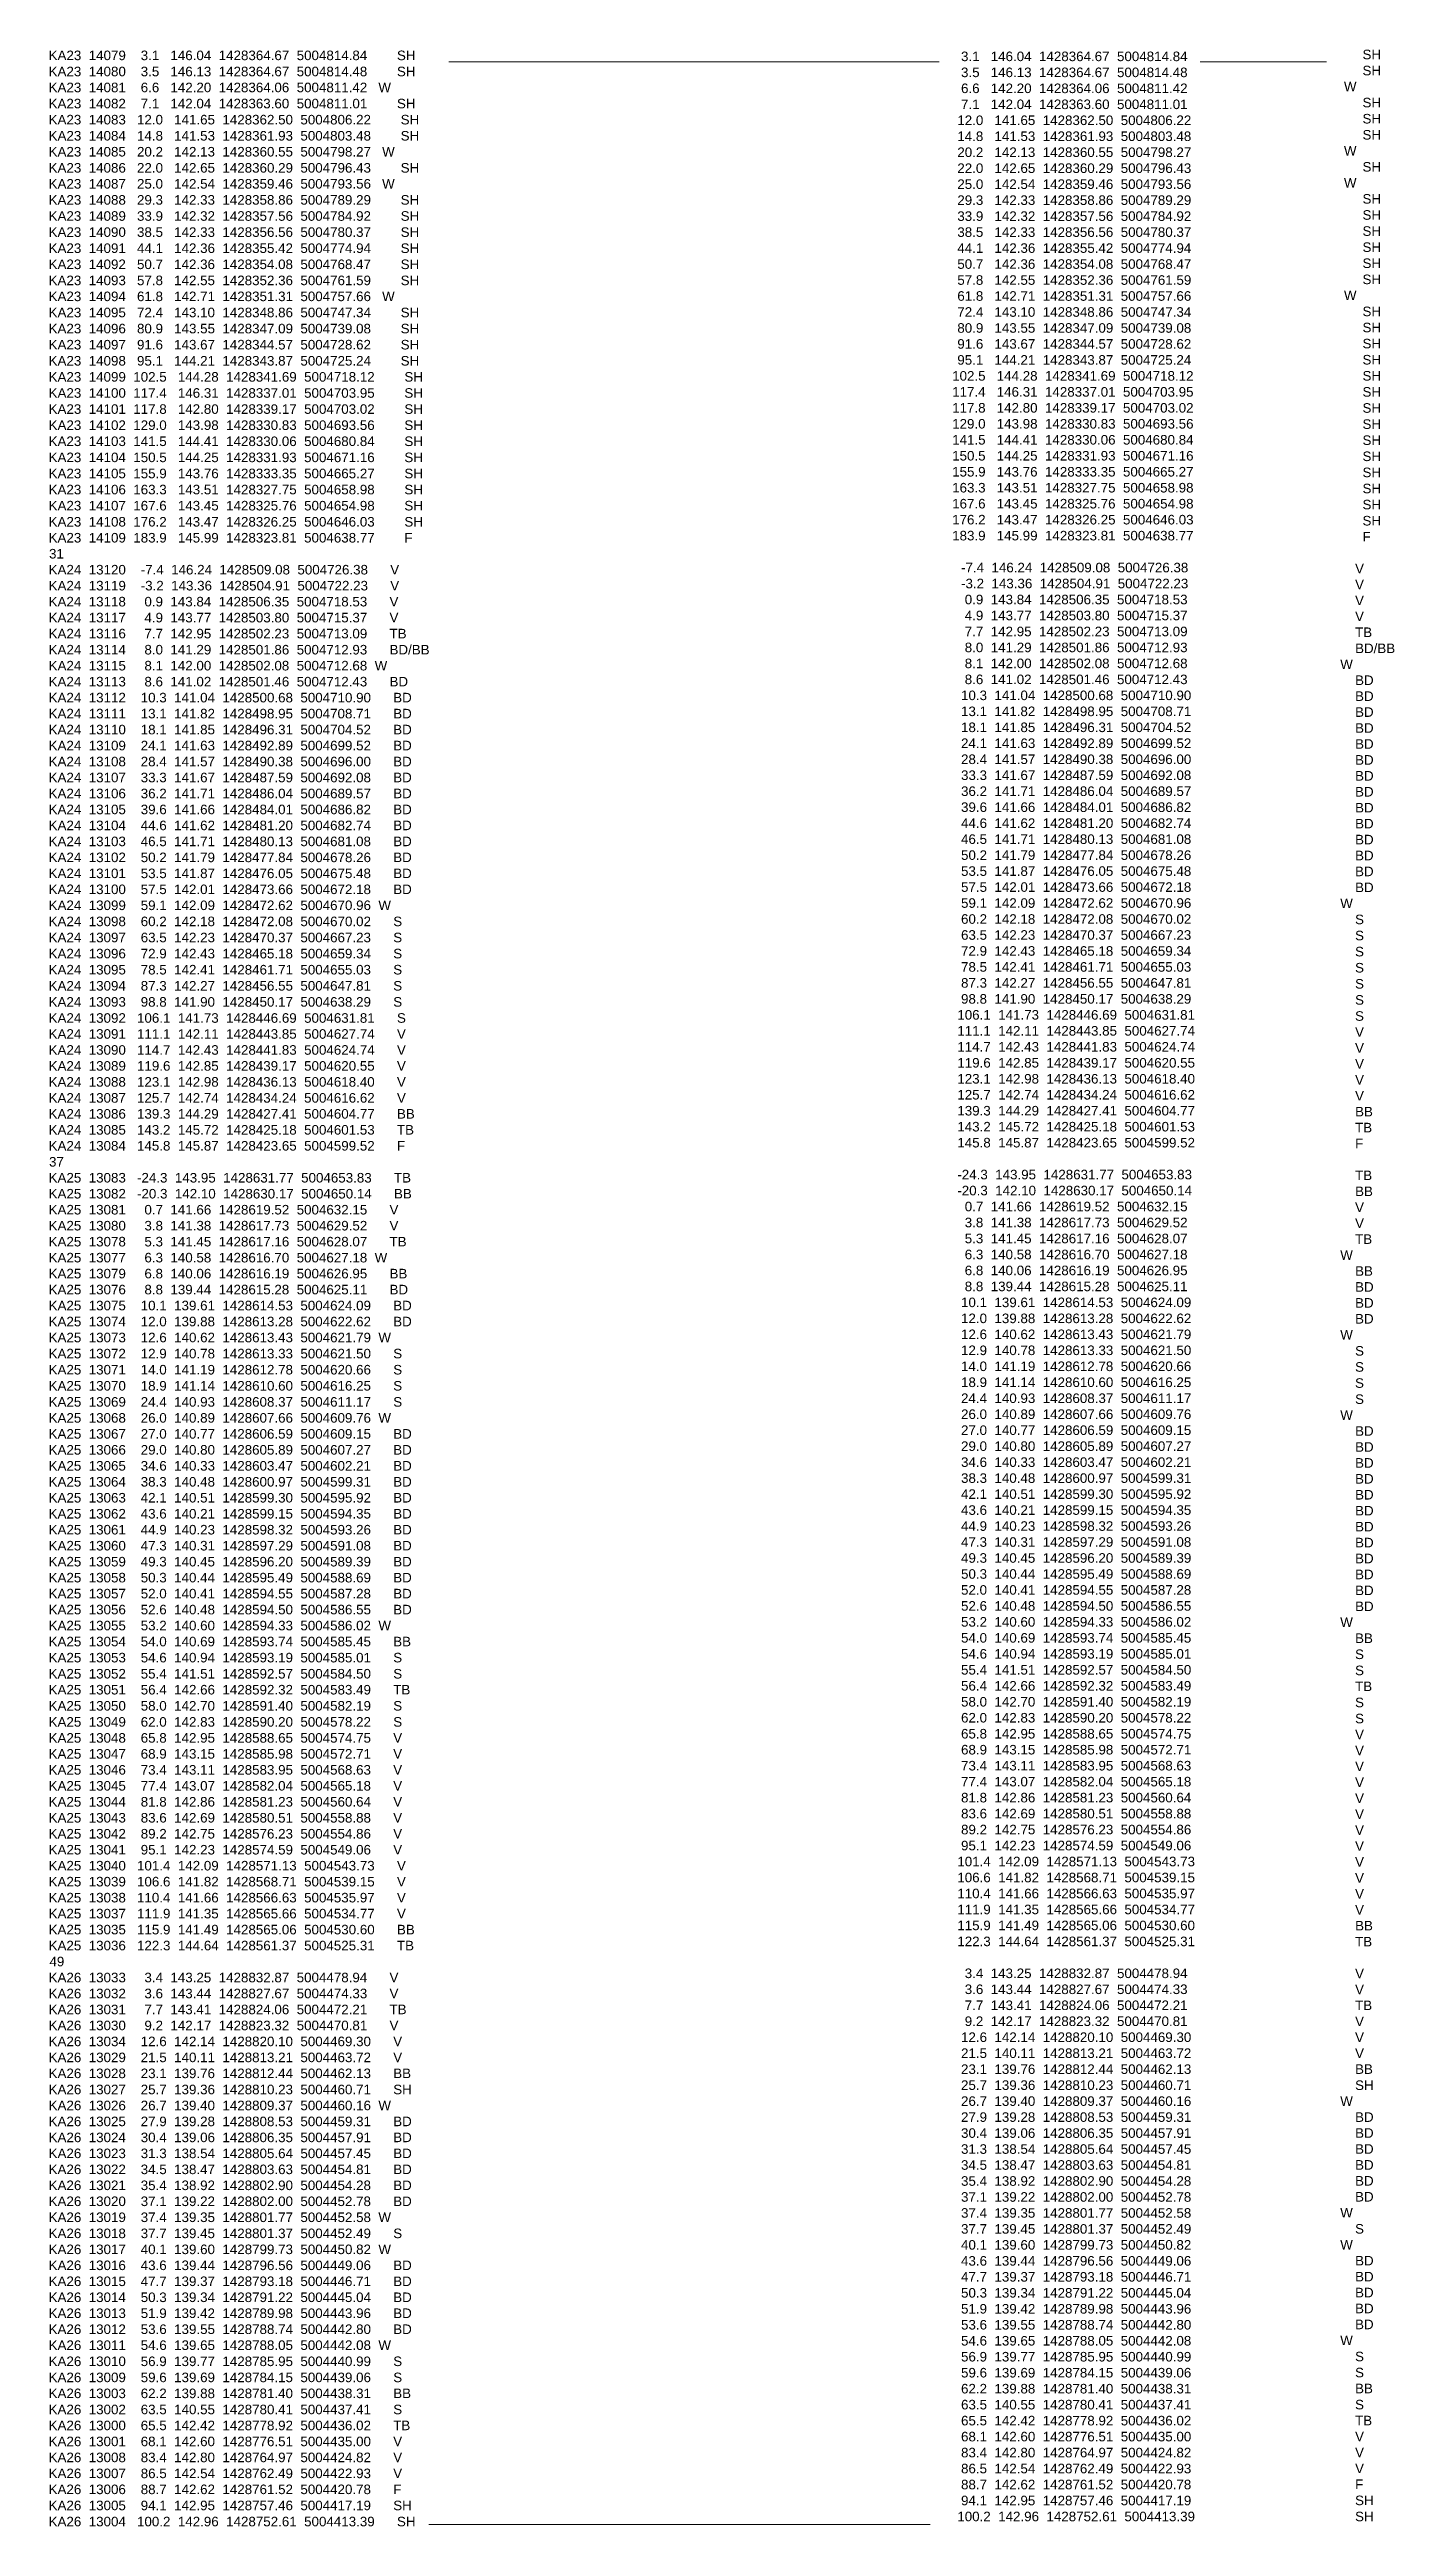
# Model space of a CAD drawing. Header units: millimetres. Extents: x -3494096 to 5624438, y -592557 to 466029.
# Drawn here: x 64386 to 130920, y 343482 to 466029 of the extents above; entities that cross this region are included whole.
import ezdxf

# ---------------------------------------------------------------- set-up
doc = ezdxf.new("R2010")
doc.units = ezdxf.units.MM
doc.layers.get('0').update_dxf_attribs({"lineweight": 0})
doc.styles.get("Standard").update_dxf_attribs({"font": 'arial.ttf'})

msp = doc.modelspace()

# ---------------------------------------------------------------- texts
at = {"color": 40, "true_color": 0xf8d731}
for s, height, p in [('KA23  14079    3.1   146.04  1428364.67  5004814.84        SH', 473.07, (64341, 465504)), ('  3.1   146.04  1428364.67  5004814.84', 473.07, (109111, 465455)), ('       SH', 473.1, (128054, 465549)), ('KA23  14080    3.5   146.13  1428364.67  5004814.48        SH', 473.07, (64341, 464707)), ('  3.5   146.13  1428364.67  5004814.48', 473.07, (109111, 464664)), ('       SH', 473.1, (128054, 464753)), ('KA23  14081    6.6   142.20  1428364.06  5004811.42   W', 473.07, (64341, 463917)), ('KA23  14082    7.1   142.04  1428363.60  5004811.01        SH', 473.07, (64341, 463120)), ('  6.6   142.20  1428364.06  5004811.42', 473.07, (109111, 463874)), ('  7.1   142.04  1428363.60  5004811.01', 473.07, (109111, 463083)), ('  W', 473.1, (128054, 463964)), ('       SH', 473.1, (128054, 463168)), ('KA23  14083   12.0   141.65  1428362.50  5004806.22        SH', 473.07, (64341, 462324)), ('KA23  14084   14.8   141.53  1428361.93  5004803.48        SH', 473.07, (64341, 461527)), (' 12.0   141.65  1428362.50  5004806.22', 473.07, (109111, 462293)), ('       SH', 473.1, (128054, 462371)), ('       SH', 473.1, (128054, 461575)), ('KA23  14085   20.2   142.13  1428360.55  5004798.27   W', 473.07, (64341, 460737)), (' 20.2   142.13  1428360.55  5004798.27', 473.07, (109111, 460712)), (' 14.8   141.53  1428361.93  5004803.48', 473.07, (109111, 461503)), ('  W', 473.1, (128054, 460786)), ('KA23  14086   22.0   142.65  1428360.29  5004796.43        SH', 473.07, (64341, 459940)), ('KA23  14087   25.0   142.54  1428359.46  5004793.56   W', 473.07, (64341, 459150)), (' 22.0   142.65  1428360.29  5004796.43', 473.07, (109111, 459922)), (' 25.0   142.54  1428359.46  5004793.56', 473.07, (109111, 459131)), ('  W', 473.1, (128054, 459201)), ('       SH', 473.1, (128054, 459990)), ('KA23  14088   29.3   142.33  1428358.86  5004789.29        SH', 473.07, (64341, 458354)), (' 29.3   142.33  1428358.86  5004789.29', 473.07, (109111, 458341)), ('       SH', 473.1, (128054, 458405)), ('KA23  14089   33.9   142.32  1428357.56  5004784.92        SH', 473.07, (64341, 457557)), ('KA23  14090   38.5   142.33  1428356.56  5004780.37        SH', 473.07, (64341, 456760)), (' 33.9   142.32  1428357.56  5004784.92', 473.07, (109111, 457551)), (' 38.5   142.33  1428356.56  5004780.37', 473.07, (109111, 456760)), ('       SH', 473.1, (128054, 457608)), ('       SH', 473.1, (128054, 456812)), ('KA23  14091   44.1   142.36  1428355.42  5004774.94        SH', 473.07, (64341, 455964)), (' 44.1   142.36  1428355.42  5004774.94', 473.07, (109111, 455970)), ('       SH', 473.1, (128054, 456015)), ('KA23  14092   50.7   142.36  1428354.08  5004768.47        SH', 473.07, (64341, 455167)), ('KA23  14093   57.8   142.55  1428352.36  5004761.59        SH', 473.07, (64341, 454371)), (' 50.7   142.36  1428354.08  5004768.47', 473.07, (109111, 455180)), (' 57.8   142.55  1428352.36  5004761.59', 473.07, (109111, 454389)), ('       SH', 473.1, (128054, 455219)), ('       SH', 473.1, (128054, 454422)), ('KA23  14094   61.8   142.71  1428351.31  5004757.66   W', 473.07, (64341, 453581)), (' 61.8   142.71  1428351.31  5004757.66', 473.07, (109111, 453599)), ('  W', 473.1, (128054, 453634)), ('KA23  14095   72.4   143.10  1428348.86  5004747.34        SH', 473.07, (64341, 452784)), ('KA23  14096   80.9   143.55  1428347.09  5004739.08        SH', 473.07, (64341, 451987)), (' 80.9   143.55  1428347.09  5004739.08', 473.07, (109111, 452018)), (' 72.4   143.10  1428348.86  5004747.34', 473.07, (109111, 452808)), ('       SH', 473.1, (128054, 452837)), ('       SH', 473.1, (128054, 452041)), ('KA23  14097   91.6   143.67  1428344.57  5004728.62        SH', 473.07, (64341, 451191)), (' 91.6   143.67  1428344.57  5004728.62', 473.07, (109111, 451228)), ('       SH', 473.1, (128054, 451244)), ('KA23  14098   95.1   144.21  1428343.87  5004725.24        SH', 473.07, (64341, 450394)), ('KA23  14099  102.5   144.28  1428341.69  5004718.12        SH', 473.07, (64341, 449598)), ('102.5   144.28  1428341.69  5004718.12', 473.07, (109039, 449647)), (' 95.1   144.21  1428343.87  5004725.24', 473.07, (109111, 450437)), ('       SH', 473.1, (128054, 450447)), ('       SH', 473.1, (128054, 449651)), ('KA23  14100  117.4   146.31  1428337.01  5004703.95        SH', 473.07, (64341, 448801)), ('117.4   146.31  1428337.01  5004703.95', 473.07, (109039, 448856)), ('117.8   142.80  1428339.17  5004703.02', 473.07, (109039, 448066)), ('       SH', 473.1, (128054, 448854)), ('       SH', 473.1, (128054, 448058)), ('KA23  14101  117.8   142.80  1428339.17  5004703.02        SH', 473.07, (64341, 448005)), ('KA23  14102  129.0   143.98  1428330.83  5004693.56        SH', 473.07, (64341, 447208)), ('129.0   143.98  1428330.83  5004693.56', 473.07, (109039, 447276)), ('       SH', 473.1, (128054, 447261)), ('KA23  14103  141.5   144.41  1428330.06  5004680.84        SH', 473.07, (64341, 446412)), ('KA23  14104  150.5   144.25  1428331.93  5004671.16        SH', 473.07, (64341, 445615)), ('141.5   144.41  1428330.06  5004680.84', 473.07, (109039, 446485)), ('150.5   144.25  1428331.93  5004671.16', 473.07, (109039, 445695)), ('       SH', 473.1, (128054, 446465)), ('       SH', 473.1, (128054, 445668)), ('KA23  14105  155.9   143.76  1428333.35  5004665.27        SH', 473.07, (64341, 444819)), ('155.9   143.76  1428333.35  5004665.27', 473.07, (109039, 444904)), ('       SH', 473.1, (128054, 444872)), ('KA23  14106  163.3   143.51  1428327.75  5004658.98        SH', 473.07, (64341, 444022)), ('KA23  14107  167.6   143.45  1428325.76  5004654.98        SH', 473.07, (64341, 443226)), ('163.3   143.51  1428327.75  5004658.98', 473.07, (109039, 444114)), ('167.6   143.45  1428325.76  5004654.98', 473.07, (109039, 443324)), ('       SH', 473.1, (128054, 444075)), ('       SH', 473.1, (128054, 443279)), ('KA23  14108  176.2   143.47  1428326.25  5004646.03        SH', 473.07, (64341, 442429)), ('176.2   143.47  1428326.25  5004646.03', 473.07, (109039, 442533)), ('       SH', 473.1, (128054, 442482)), ('31', 473.1, (64361, 440848)), ('KA23  14109  183.9   145.99  1428323.81  5004638.77        F', 473.07, (64341, 441639)), ('183.9   145.99  1428323.81  5004638.77', 473.07, (109039, 441743)), ('       F', 473.1, (128054, 441694)), ('KA24  13120    -7.4  146.24  1428509.08  5004726.38      V', 473.07, (64341, 440058)), ('  -7.4  146.24  1428509.08  5004726.38', 473.07, (109111, 440164)), ('     V', 473.1, (128054, 440117)), ('KA24  13119    -3.2  143.36  1428504.91  5004722.23      V', 473.07, (64341, 439268)), ('KA24  13118     0.9  143.84  1428506.35  5004718.53      V', 473.07, (64341, 438477)), ('  -3.2  143.36  1428504.91  5004722.23', 473.07, (109111, 439374)), ('   0.9  143.84  1428506.35  5004718.53', 473.07, (109111, 438583)), ('     V', 473.1, (128054, 439328)), ('     V', 473.1, (128054, 438540)), ('KA24  13117     4.9  143.77  1428503.80  5004715.37      V', 473.07, (64341, 437687)), ('   4.9  143.77  1428503.80  5004715.37', 473.07, (109111, 437793)), ('     V', 473.1, (128054, 437752)), ('KA24  13116     7.7  142.95  1428502.23  5004713.09      TB', 473.07, (64341, 436896)), ('KA24  13114     8.0  141.29  1428501.86  5004712.93      BD/BB', 473.07, (64341, 436100)), ('   8.0  141.29  1428501.86  5004712.93', 473.07, (109111, 436212)), ('   7.7  142.95  1428502.23  5004713.09', 473.07, (109111, 437002)), ('     TB', 473.1, (128054, 436963)), ('     BD/BB', 473.1, (128054, 436167)), ('KA24  13115     8.1  142.00  1428502.08  5004712.68  W', 473.07, (64341, 435310)), ('   8.1  142.00  1428502.08  5004712.68', 473.07, (109111, 435422)), ('   8.6  141.02  1428501.46  5004712.43', 473.07, (109111, 434631)), (' W', 473.1, (128054, 435378)), ('     BD', 473.1, (128054, 434590)), ('KA24  13113     8.6  141.02  1428501.46  5004712.43      BD', 473.07, (64341, 434519)), ('KA24  13112    10.3  141.04  1428500.68  5004710.90      BD', 473.07, (64341, 433729)), ('  10.3  141.04  1428500.68  5004710.90', 473.07, (109111, 433841)), ('     BD', 473.1, (128054, 433801)), ('KA24  13111    13.1  141.82  1428498.95  5004708.71      BD', 473.07, (64341, 432938)), ('KA24  13110    18.1  141.85  1428496.31  5004704.52      BD', 473.07, (64341, 432148)), ('  13.1  141.82  1428498.95  5004708.71', 473.07, (109111, 433050)), ('  18.1  141.85  1428496.31  5004704.52', 473.07, (109111, 432260)), ('     BD', 473.1, (128054, 433013)), ('     BD', 473.1, (128054, 432224)), ('KA24  13109    24.1  141.63  1428492.89  5004699.52      BD', 473.07, (64341, 431358)), ('  24.1  141.63  1428492.89  5004699.52', 473.07, (109111, 431470)), ('     BD', 473.1, (128054, 431436)), ('KA24  13108    28.4  141.57  1428490.38  5004696.00      BD', 473.07, (64341, 430567)), ('KA24  13107    33.3  141.67  1428487.59  5004692.08      BD', 473.07, (64341, 429777)), ('  33.3  141.67  1428487.59  5004692.08', 473.07, (109111, 429889)), ('  28.4  141.57  1428490.38  5004696.00', 473.07, (109111, 430679)), ('     BD', 473.1, (128054, 430647)), ('     BD', 473.1, (128054, 429859)), ('KA24  13106    36.2  141.71  1428486.04  5004689.57      BD', 473.07, (64341, 428986)), ('  36.2  141.71  1428486.04  5004689.57', 473.07, (109111, 429098)), ('     BD', 473.1, (128054, 429070)), ('KA24  13105    39.6  141.66  1428484.01  5004686.82      BD', 473.07, (64341, 428196)), ('KA24  13104    44.6  141.62  1428481.20  5004682.74      BD', 473.07, (64341, 427406)), ('  44.6  141.62  1428481.20  5004682.74', 473.07, (109111, 427518)), ('  39.6  141.66  1428484.01  5004686.82', 473.07, (109111, 428308)), ('     BD', 473.1, (128054, 428282)), ('     BD', 473.1, (128054, 427494)), ('KA24  13103    46.5  141.71  1428480.13  5004681.08      BD', 473.07, (64341, 426615)), ('  46.5  141.71  1428480.13  5004681.08', 473.07, (109111, 426727)), ('     BD', 473.1, (128054, 426705)), ('KA24  13102    50.2  141.79  1428477.84  5004678.26      BD', 473.07, (64341, 425825)), ('KA24  13101    53.5  141.87  1428476.05  5004675.48      BD', 473.07, (64341, 425034)), ('  50.2  141.79  1428477.84  5004678.26', 473.07, (109111, 425937)), ('  53.5  141.87  1428476.05  5004675.48', 473.07, (109111, 425147)), ('     BD', 473.1, (128054, 425917)), ('     BD', 473.1, (128054, 425128)), ('KA24  13100    57.5  142.01  1428473.66  5004672.18      BD', 473.07, (64341, 424244)), ('  57.5  142.01  1428473.66  5004672.18', 473.07, (109111, 424356)), ('  59.1  142.09  1428472.62  5004670.96', 473.07, (109111, 423566)), (' W', 473.1, (128054, 423551)), ('     BD', 473.1, (128054, 424340)), ('KA24  13099    59.1  142.09  1428472.62  5004670.96  W', 473.07, (64341, 423454)), ('KA24  13098    60.2  142.18  1428472.08  5004670.02      S', 473.07, (64341, 422657)), ('  60.2  142.18  1428472.08  5004670.02', 473.07, (109111, 422775)), ('     S', 473.1, (128054, 422755)), ('KA24  13097    63.5  142.23  1428470.37  5004667.23      S', 473.07, (64341, 421861)), ('  63.5  142.23  1428470.37  5004667.23', 473.07, (109111, 421985)), ('  72.9  142.43  1428465.18  5004659.34', 473.07, (109111, 421195)), ('     S', 473.1, (128054, 421958)), ('     S', 473.1, (128054, 421162)), ('KA24  13096    72.9  142.43  1428465.18  5004659.34      S', 473.07, (64341, 421064)), ('KA24  13095    78.5  142.41  1428461.71  5004655.03      S', 473.07, (64341, 420268)), ('  78.5  142.41  1428461.71  5004655.03', 473.07, (109111, 420404)), ('     S', 473.1, (128054, 420365)), ('KA24  13094    87.3  142.27  1428456.55  5004647.81      S', 473.07, (64341, 419471)), ('KA24  13093    98.8  141.90  1428450.17  5004638.29      S', 473.07, (64341, 418674)), ('  87.3  142.27  1428456.55  5004647.81', 473.07, (109111, 419614)), ('  98.8  141.90  1428450.17  5004638.29', 473.07, (109111, 418823)), ('     S', 473.1, (128054, 419569)), ('     S', 473.1, (128054, 418772)), ('KA24  13092   106.1  141.73  1428446.69  5004631.81      S', 473.07, (64341, 417878)), (' 106.1  141.73  1428446.69  5004631.81', 473.07, (109111, 418033)), ('     S', 473.1, (128054, 417976)), ('KA24  13091   111.1  142.11  1428443.85  5004627.74      V', 473.07, (64341, 417088)), ('KA24  13090   114.7  142.43  1428441.83  5004624.74      V', 473.07, (64341, 416297)), (' 111.1  142.11  1428443.85  5004627.74', 473.07, (109111, 417243)), (' 114.7  142.43  1428441.83  5004624.74', 473.07, (109111, 416452)), ('     V', 473.1, (128054, 417187)), ('     V', 473.1, (128054, 416399)), ('KA24  13089   119.6  142.85  1428439.17  5004620.55      V', 473.07, (64341, 415507)), (' 119.6  142.85  1428439.17  5004620.55', 473.07, (109111, 415662)), ('     V', 473.1, (128054, 415610)), ('KA24  13088   123.1  142.98  1428436.13  5004618.40      V', 473.07, (64341, 414716)), ('KA24  13087   125.7  142.74  1428434.24  5004616.62      V', 473.07, (64341, 413926)), (' 123.1  142.98  1428436.13  5004618.40', 473.07, (109111, 414871)), (' 125.7  142.74  1428434.24  5004616.62', 473.07, (109111, 414081)), ('     V', 473.1, (128054, 414822)), ('     V', 473.1, (128054, 414033)), ('KA24  13086   139.3  144.29  1428427.41  5004604.77      BB', 473.07, (64341, 413136)), (' 139.3  144.29  1428427.41  5004604.77', 473.07, (109111, 413291)), ('     BB', 473.1, (128054, 413245)), ('KA24  13085   143.2  145.72  1428425.18  5004601.53      TB', 473.07, (64341, 412345)), ('KA24  13084   145.8  145.87  1428423.65  5004599.52      F', 473.07, (64341, 411555)), (' 143.2  145.72  1428425.18  5004601.53', 473.07, (109111, 412500)), (' 145.8  145.87  1428423.65  5004599.52', 473.07, (109111, 411710)), ('     TB', 473.1, (128054, 412456)), ('     F', 473.1, (128054, 411668)), ('37', 473.1, (64361, 410764)), (' -24.3  143.95  1428631.77  5004653.83', 473.07, (109111, 410131)), ('     TB', 473.1, (128054, 410091)), ('KA25  13083   -24.3  143.95  1428631.77  5004653.83      TB', 473.07, (64341, 409974)), ('KA25  13082   -20.3  142.10  1428630.17  5004650.14      BB', 473.07, (64341, 409184)), (' -20.3  142.10  1428630.17  5004650.14', 473.07, (109111, 409341)), ('     BB', 473.1, (128054, 409303)), ('KA25  13081     0.7  141.66  1428619.52  5004632.15      V', 473.07, (64341, 408393)), ('KA25  13080     3.8  141.38  1428617.73  5004629.52      V', 473.07, (64341, 407603)), ('   3.8  141.38  1428617.73  5004629.52', 473.07, (109111, 407760)), ('   0.7  141.66  1428619.52  5004632.15', 473.07, (109111, 408550)), ('     V', 473.1, (128054, 408514)), ('     V', 473.1, (128054, 407726)), ('KA25  13078     5.3  141.45  1428617.16  5004628.07      TB', 473.07, (64341, 406812)), ('   5.3  141.45  1428617.16  5004628.07', 473.07, (109111, 406969)), ('     TB', 473.1, (128054, 406937)), ('KA25  13077     6.3  140.58  1428616.70  5004627.18  W', 473.07, (64341, 406022)), ('KA25  13079     6.8  140.06  1428616.19  5004626.95      BB', 473.07, (64341, 405232)), ('   6.3  140.58  1428616.70  5004627.18', 473.07, (109111, 406179)), ('   6.8  140.06  1428616.19  5004626.95', 473.07, (109111, 405389)), (' W', 473.1, (128054, 406149)), ('     BB', 473.1, (128054, 405360)), ('KA25  13076     8.8  139.44  1428615.28  5004625.11      BD', 473.07, (64341, 404441)), ('   8.8  139.44  1428615.28  5004625.11', 473.07, (109111, 404598)), ('     BD', 473.1, (128054, 404572)), ('KA25  13075    10.1  139.61  1428614.53  5004624.09      BD', 473.07, (64341, 403651)), ('KA25  13074    12.0  139.88  1428613.28  5004622.62      BD', 473.07, (64341, 402860)), ('  10.1  139.61  1428614.53  5004624.09', 473.07, (109111, 403808)), ('  12.0  139.88  1428613.28  5004622.62', 473.07, (109111, 403017)), ('     BD', 473.1, (128054, 403783)), ('     BD', 473.1, (128054, 402995)), ('KA25  13073    12.6  140.62  1428613.43  5004621.79  W', 473.07, (64341, 402070)), ('  12.6  140.62  1428613.43  5004621.79', 473.07, (109111, 402227)), (' W', 473.1, (128054, 402206)), ('KA25  13072    12.9  140.78  1428613.33  5004621.50      S', 473.07, (64341, 401274)), ('KA25  13071    14.0  141.19  1428612.78  5004620.66      S', 473.07, (64341, 400477)), ('  12.9  140.78  1428613.33  5004621.50', 473.07, (109111, 401437)), ('  14.0  141.19  1428612.78  5004620.66', 473.07, (109111, 400646)), ('     S', 473.1, (128054, 401410)), ('     S', 473.1, (128054, 400613)), ('KA25  13070    18.9  141.14  1428610.60  5004616.25      S', 473.07, (64341, 399681)), ('  24.4  140.93  1428608.37  5004611.17', 473.07, (109111, 399065)), ('  18.9  141.14  1428610.60  5004616.25', 473.07, (109111, 399856)), ('     S', 473.1, (128054, 399817)), ('KA25  13069    24.4  140.93  1428608.37  5004611.17      S', 473.07, (64341, 398884)), ('KA25  13068    26.0  140.89  1428607.66  5004609.76  W', 473.07, (64341, 398094)), ('  26.0  140.89  1428607.66  5004609.76', 473.07, (109111, 398275)), (' W', 473.1, (128054, 398232)), ('     S', 473.1, (128054, 399020)), ('KA25  13067    27.0  140.77  1428606.59  5004609.15      BD', 473.07, (64341, 397303)), ('  27.0  140.77  1428606.59  5004609.15', 473.07, (109111, 397485)), ('  29.0  140.80  1428605.89  5004607.27', 473.07, (109111, 396694)), ('     BD', 473.1, (128054, 397443)), ('     BD', 473.1, (128054, 396655)), ('KA25  13066    29.0  140.80  1428605.89  5004607.27      BD', 473.07, (64341, 396513)), ('KA25  13065    34.6  140.33  1428603.47  5004602.21      BD', 473.07, (64341, 395722)), ('  34.6  140.33  1428603.47  5004602.21', 473.07, (109111, 395904)), ('     BD', 473.1, (128054, 395866)), ('KA25  13064    38.3  140.48  1428600.97  5004599.31      BD', 473.07, (64341, 394932)), ('KA25  13063    42.1  140.51  1428599.30  5004595.92      BD', 473.07, (64341, 394142)), ('  42.1  140.51  1428599.30  5004595.92', 473.07, (109111, 394323)), ('  38.3  140.48  1428600.97  5004599.31', 473.07, (109111, 395114)), ('     BD', 473.1, (128054, 395078)), ('     BD', 473.1, (128054, 394290)), ('KA25  13062    43.6  140.21  1428599.15  5004594.35      BD', 473.07, (64341, 393351)), ('  43.6  140.21  1428599.15  5004594.35', 473.07, (109111, 393533)), ('     BD', 473.1, (128054, 393501)), ('KA25  13061    44.9  140.23  1428598.32  5004593.26      BD', 473.07, (64341, 392561)), ('KA25  13060    47.3  140.31  1428597.29  5004591.08      BD', 473.07, (64341, 391770)), ('  44.9  140.23  1428598.32  5004593.26', 473.07, (109111, 392742)), ('  47.3  140.31  1428597.29  5004591.08', 473.07, (109111, 391952)), ('     BD', 473.1, (128054, 392713)), ('     BD', 473.1, (128054, 391924)), ('KA25  13059    49.3  140.45  1428596.20  5004589.39      BD', 473.07, (64341, 390980)), ('  49.3  140.45  1428596.20  5004589.39', 473.07, (109111, 391162)), ('     BD', 473.1, (128054, 391136)), ('KA25  13058    50.3  140.44  1428595.49  5004588.69      BD', 473.07, (64341, 390190)), ('KA25  13057    52.0  140.41  1428594.55  5004587.28      BD', 473.07, (64341, 389399)), ('  50.3  140.44  1428595.49  5004588.69', 473.07, (109111, 390371)), ('  52.0  140.41  1428594.55  5004587.28', 473.07, (109111, 389581)), ('     BD', 473.1, (128054, 390347)), ('     BD', 473.1, (128054, 389559)), ('KA25  13056    52.6  140.48  1428594.50  5004586.55      BD', 473.07, (64341, 388609)), ('  52.6  140.48  1428594.50  5004586.55', 473.07, (109111, 388790)), ('  53.2  140.60  1428594.33  5004586.02', 473.07, (109111, 388000)), ('     BD', 473.1, (128054, 388770)), ('KA25  13055    53.2  140.60  1428594.33  5004586.02  W', 473.07, (64341, 387818)), ('KA25  13054    54.0  140.69  1428593.74  5004585.45      BB', 473.07, (64341, 387028)), ('  54.0  140.69  1428593.74  5004585.45', 473.07, (109111, 387210)), (' W', 473.1, (128054, 387982)), ('     BB', 473.1, (128054, 387193)), ('KA25  13053    54.6  140.94  1428593.19  5004585.01      S', 473.07, (64341, 386232)), ('  54.6  140.94  1428593.19  5004585.01', 473.07, (109111, 386419)), ('  55.4  141.51  1428592.57  5004584.50', 473.07, (109111, 385629)), ('     S', 473.1, (128054, 386397)), ('     S', 473.1, (128054, 385600)), ('KA25  13052    55.4  141.51  1428592.57  5004584.50      S', 473.07, (64341, 385435)), ('KA25  13051    56.4  142.66  1428592.32  5004583.49      TB', 473.07, (64341, 384645)), ('  56.4  142.66  1428592.32  5004583.49', 473.07, (109111, 384838)), ('     TB', 473.1, (128054, 384812)), ('KA25  13050    58.0  142.70  1428591.40  5004582.19      S', 473.07, (64341, 383848)), ('  58.0  142.70  1428591.40  5004582.19', 473.07, (109111, 384048)), ('  62.0  142.83  1428590.20  5004578.22', 473.07, (109111, 383258)), ('     S', 473.1, (128054, 384015)), ('     S', 473.1, (128054, 383219)), ('KA25  13049    62.0  142.83  1428590.20  5004578.22      S', 473.07, (64341, 383052)), ('KA25  13048    65.8  142.95  1428588.65  5004574.75      V', 473.07, (64341, 382261)), ('  65.8  142.95  1428588.65  5004574.75', 473.07, (109111, 382467)), ('     V', 473.1, (128054, 382430)), ('KA25  13047    68.9  143.15  1428585.98  5004572.71      V', 473.07, (64341, 381471)), ('KA25  13046    73.4  143.11  1428583.95  5004568.63      V', 473.07, (64341, 380680)), ('  68.9  143.15  1428585.98  5004572.71', 473.07, (109111, 381677)), ('  73.4  143.11  1428583.95  5004568.63', 473.07, (109111, 380886)), ('     V', 473.1, (128054, 381642)), ('     V', 473.1, (128054, 380854)), ('KA25  13045    77.4  143.07  1428582.04  5004565.18      V', 473.07, (64341, 379890)), ('  77.4  143.07  1428582.04  5004565.18', 473.07, (109111, 380096)), ('     V', 473.1, (128054, 380065)), ('KA25  13044    81.8  142.86  1428581.23  5004560.64      V', 473.07, (64341, 379100)), ('KA25  13043    83.6  142.69  1428580.51  5004558.88      V', 473.07, (64341, 378309)), ('  81.8  142.86  1428581.23  5004560.64', 473.07, (109111, 379306)), ('  83.6  142.69  1428580.51  5004558.88', 473.07, (109111, 378515)), ('     V', 473.1, (128054, 379277)), ('     V', 473.1, (128054, 378488)), ('KA25  13042    89.2  142.75  1428576.23  5004554.86      V', 473.07, (64341, 377519)), ('  89.2  142.75  1428576.23  5004554.86', 473.07, (109111, 377725)), ('     V', 473.1, (128054, 377700)), ('KA25  13041    95.1  142.23  1428574.59  5004549.06      V', 473.07, (64341, 376728)), ('KA25  13040   101.4  142.09  1428571.13  5004543.73      V', 473.07, (64341, 375938)), (' 101.4  142.09  1428571.13  5004543.73', 473.07, (109111, 376144)), ('  95.1  142.23  1428574.59  5004549.06', 473.07, (109111, 376934)), ('     V', 473.1, (128054, 376911)), ('     V', 473.1, (128054, 376123)), ('KA25  13039   106.6  141.82  1428568.71  5004539.15      V', 473.07, (64341, 375148)), (' 106.6  141.82  1428568.71  5004539.15', 473.07, (109111, 375354)), (' 110.4  141.66  1428566.63  5004535.97', 473.07, (109111, 374563)), ('     V', 473.1, (128054, 375334)), ('     V', 473.1, (128054, 374546)), ('KA25  13038   110.4  141.66  1428566.63  5004535.97      V', 473.07, (64341, 374357)), ('KA25  13037   111.9  141.35  1428565.66  5004534.77      V', 473.07, (64341, 373567)), (' 111.9  141.35  1428565.66  5004534.77', 473.07, (109111, 373773)), ('     V', 473.1, (128054, 373757)), ('KA25  13035   115.9  141.49  1428565.06  5004530.60      BB', 473.07, (64341, 372776)), (' 115.9  141.49  1428565.06  5004530.60', 473.07, (109111, 372983)), (' 122.3  144.64  1428561.37  5004525.31', 473.07, (109111, 372192)), ('     TB', 473.1, (128054, 372181)), ('     BB', 473.1, (128054, 372969)), ('KA25  13036   122.3  144.64  1428561.37  5004525.31      TB', 473.07, (64341, 371986)), ('49', 473.1, (64381, 371196)), ('KA26  13033     3.4  143.25  1428832.87  5004478.94      V', 473.07, (64341, 370405)), ('KA26  13032     3.6  143.44  1428827.67  5004474.33      V', 473.07, (64341, 369615)), ('   3.4  143.25  1428832.87  5004478.94', 473.07, (109111, 370613)), ('   3.6  143.44  1428827.67  5004474.33', 473.07, (109111, 369823)), ('     V', 473.1, (128054, 370604)), ('     V', 473.1, (128054, 369815)), ('KA26  13031     7.7  143.41  1428824.06  5004472.21      TB', 473.07, (64341, 368825)), ('   7.7  143.41  1428824.06  5004472.21', 473.07, (109111, 369032)), ('     TB', 473.1, (128054, 369027)), ('KA26  13030     9.2  142.17  1428823.32  5004470.81      V', 473.07, (64341, 368034)), ('KA26  13034    12.6  142.14  1428820.10  5004469.30      V', 473.07, (64341, 367244)), ('  12.6  142.14  1428820.10  5004469.30', 473.07, (109111, 367452)), ('   9.2  142.17  1428823.32  5004470.81', 473.07, (109111, 368242)), ('     V', 473.1, (128054, 368238)), ('     V', 473.1, (128054, 367450)), ('KA26  13029    21.5  140.11  1428813.21  5004463.72      V', 473.07, (64341, 366453)), ('  21.5  140.11  1428813.21  5004463.72', 473.07, (109111, 366661)), ('     V', 473.1, (128054, 366661)), ('KA26  13028    23.1  139.76  1428812.44  5004462.13      BB', 473.07, (64341, 365663)), ('KA26  13027    25.7  139.36  1428810.23  5004460.71      SH', 473.07, (64341, 364866)), ('  23.1  139.76  1428812.44  5004462.13', 473.07, (109111, 365871)), ('  25.7  139.36  1428810.23  5004460.71', 473.07, (109111, 365081)), ('     SH', 473.1, (128054, 365076)), ('     BB', 473.1, (128054, 365873)), ('KA26  13026    26.7  139.40  1428809.37  5004460.16  W', 473.07, (64341, 364076)), ('  26.7  139.40  1428809.37  5004460.16', 473.07, (109111, 364290)), ('  27.9  139.28  1428808.53  5004459.31', 473.07, (109111, 363500)), (' W', 473.1, (128054, 364288)), ('     BD', 473.1, (128054, 363499)), ('KA26  13025    27.9  139.28  1428808.53  5004459.31      BD', 473.07, (64341, 363286)), ('KA26  13024    30.4  139.06  1428806.35  5004457.91      BD', 473.07, (64341, 362495)), ('  30.4  139.06  1428806.35  5004457.91', 473.07, (109111, 362709)), ('     BD', 473.1, (128054, 362711)), ('KA26  13023    31.3  138.54  1428805.64  5004457.45      BD', 473.07, (64341, 361705)), ('  31.3  138.54  1428805.64  5004457.45', 473.07, (109111, 361919)), ('  34.5  138.47  1428803.63  5004454.81', 473.07, (109111, 361129)), ('     BD', 473.1, (128054, 361922)), ('     BD', 473.1, (128054, 361134)), ('KA26  13022    34.5  138.47  1428803.63  5004454.81      BD', 473.07, (64341, 360914)), ('KA26  13021    35.4  138.92  1428802.90  5004454.28      BD', 473.07, (64341, 360124)), ('  35.4  138.92  1428802.90  5004454.28', 473.07, (109111, 360338)), ('     BD', 473.1, (128054, 360346)), ('KA26  13020    37.1  139.22  1428802.00  5004452.78      BD', 473.07, (64341, 359334)), ('  37.1  139.22  1428802.00  5004452.78', 473.07, (109111, 359548)), ('  37.4  139.35  1428801.77  5004452.58', 473.07, (109111, 358757)), (' W', 473.1, (128054, 358769)), ('     BD', 473.1, (128054, 359557)), ('KA26  13019    37.4  139.35  1428801.77  5004452.58  W', 473.07, (64341, 358543)), ('KA26  13018    37.7  139.45  1428801.37  5004452.49      S', 473.07, (64341, 357747)), ('  37.7  139.45  1428801.37  5004452.49', 473.07, (109111, 357967)), ('     S', 473.1, (128054, 357972)), ('KA26  13017    40.1  139.60  1428799.73  5004450.82  W', 473.07, (64341, 356956)), ('KA26  13016    43.6  139.44  1428796.56  5004449.06      BD', 473.07, (64341, 356166)), ('  40.1  139.60  1428799.73  5004450.82', 473.07, (109111, 357177)), ('  43.6  139.44  1428796.56  5004449.06', 473.07, (109111, 356386)), (' W', 473.1, (128054, 357184)), ('     BD', 473.1, (128054, 356395)), ('KA26  13015    47.7  139.37  1428793.18  5004446.71      BD', 473.07, (64341, 355376)), ('  47.7  139.37  1428793.18  5004446.71', 473.07, (109111, 355596)), ('     BD', 473.1, (128054, 355607)), ('KA26  13014    50.3  139.34  1428791.22  5004445.04      BD', 473.07, (64341, 354585)), ('KA26  13013    51.9  139.42  1428789.98  5004443.96      BD', 473.07, (64341, 353795)), ('  50.3  139.34  1428791.22  5004445.04', 473.07, (109111, 354805)), ('  51.9  139.42  1428789.98  5004443.96', 473.07, (109111, 354015)), ('     BD', 473.1, (128054, 354818)), ('     BD', 473.1, (128054, 354030)), ('KA26  13012    53.6  139.55  1428788.74  5004442.80      BD', 473.07, (64341, 353004)), ('  53.6  139.55  1428788.74  5004442.80', 473.07, (109111, 353225)), ('     BD', 473.1, (128054, 353241)), ('KA26  13011    54.6  139.65  1428788.05  5004442.08  W', 473.07, (64341, 352214)), ('KA26  13010    56.9  139.77  1428785.95  5004440.99      S', 473.07, (64341, 351417)), ('  54.6  139.65  1428788.05  5004442.08', 473.07, (109111, 352434)), ('  56.9  139.77  1428785.95  5004440.99', 473.07, (109111, 351644)), (' W', 473.1, (128054, 352453)), ('     S', 473.1, (128054, 351656)), ('KA26  13009    59.6  139.69  1428784.15  5004439.06      S', 473.07, (64341, 350621)), ('  59.6  139.69  1428784.15  5004439.06', 473.07, (109111, 350853)), ('  62.2  139.88  1428781.40  5004438.31', 473.07, (109111, 350063)), ('     S', 473.1, (128054, 350860)), ('     BB', 473.1, (128054, 350071)), ('KA26  13003    62.2  139.88  1428781.40  5004438.31      BB', 473.07, (64341, 349831)), ('KA26  13002    63.5  140.55  1428780.41  5004437.41      S', 473.07, (64341, 349034)), ('  63.5  140.55  1428780.41  5004437.41', 473.07, (109111, 349273)), ('     S', 473.1, (128054, 349275)), ('KA26  13000    65.5  142.42  1428778.92  5004436.02      TB', 473.07, (64341, 348244)), ('  65.5  142.42  1428778.92  5004436.02', 473.07, (109111, 348482)), ('  68.1  142.60  1428776.51  5004435.00', 473.07, (109111, 347692)), ('     V', 473.1, (128054, 347698)), ('     TB', 473.1, (128054, 348486)), ('KA26  13001    68.1  142.60  1428776.51  5004435.00      V', 473.07, (64341, 347453)), ('KA26  13008    83.4  142.80  1428764.97  5004424.82      V', 473.07, (64341, 346663)), ('  83.4  142.80  1428764.97  5004424.82', 473.07, (109111, 346901)), ('     V', 473.1, (128054, 346910)), ('KA26  13007    86.5  142.54  1428762.49  5004422.93      V', 473.07, (64341, 345872)), ('  86.5  142.54  1428762.49  5004422.93', 473.07, (109111, 346111)), ('  88.7  142.62  1428761.52  5004420.78', 473.07, (109111, 345321)), ('     V', 473.1, (128054, 346121)), ('     F', 473.1, (128054, 345333)), ('KA26  13006    88.7  142.62  1428761.52  5004420.78      F', 473.07, (64341, 345082)), ('KA26  13005    94.1  142.95  1428757.46  5004417.19      SH', 473.07, (64341, 344286)), ('  94.1  142.95  1428757.46  5004417.19', 473.07, (109111, 344530)), ('     SH', 473.1, (128054, 344536)), ('KA26  13004   100.2  142.96  1428752.61  5004413.39      SH', 473.07, (64341, 343489)), (' 100.2  142.96  1428752.61  5004413.39', 473.07, (109111, 343740)), ('     SH', 473.1, (128054, 343740))]:
    msp.add_text(s, height=height, dxfattribs=at).set_placement(p)

# ---------------------------------------------------------------- linework, layer by layer
at = {"color": 244, "true_color": 0x991b1e}
for p, q in [((84137, 465414), (108398, 465414)), ((121305, 465415), (126534, 465415)), ((83151, 343584), (107956, 343584))]:
    msp.add_line(p, q, dxfattribs=at)
at = {"color": 40, "true_color": 0xf8d731}
msp.add_line((126534, 465415), (127558, 465415), dxfattribs=at)

msp.set_redraw_order([(e.dxf.handle, doc.entitydb.next_handle()) for e in msp.query("TEXT MTEXT ATTDEF DIMENSION ARC_DIMENSION")])  # texts and dimensions are drawn at this point

doc.saveas('drawing.dxf')
